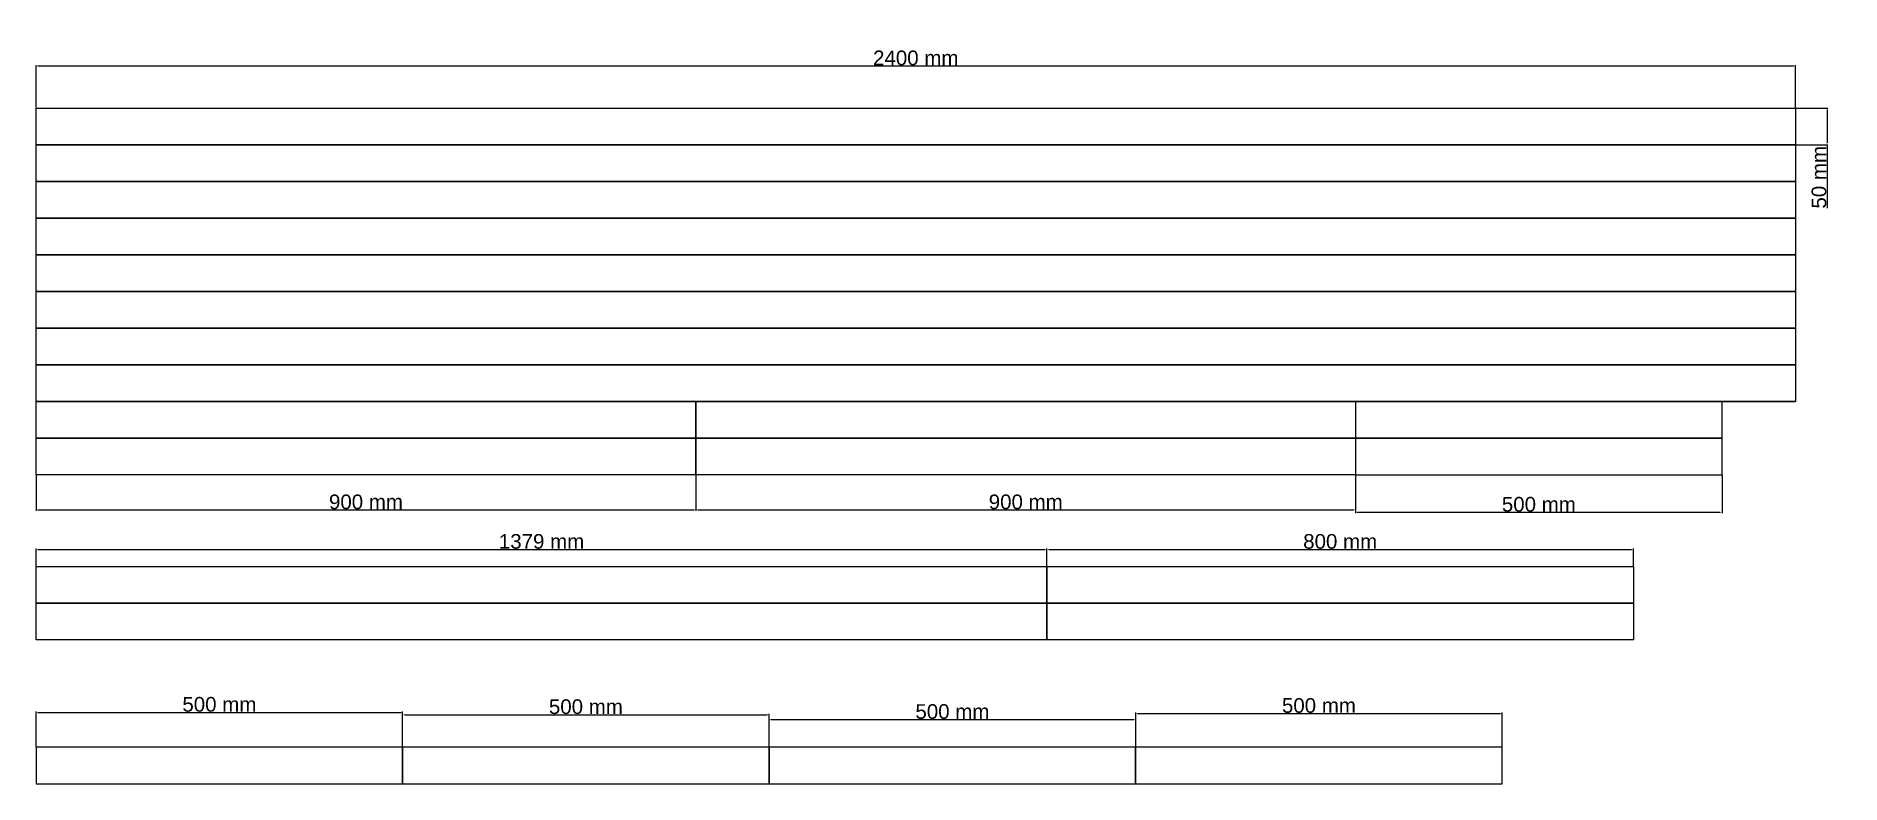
# Model space of a CAD drawing. Header units: millimetres. Extents: x -2408 to 21512, y -16072 to 7561.
# Drawn here: x 14761 to 17223, y -4351 to -3332 of the extents above; entities that cross this region are included whole.
import ezdxf

# ---------------------------------------------------------------- set-up
doc = ezdxf.new("R2010")
doc.units = ezdxf.units.MM
doc.styles.get("Standard").update_dxf_attribs({"font": 'arial.ttf'})
doc.dimstyles.new('Copy of ISO-25', dxfattribs={"dimtxt": 20, "dimasz": 2.5, "dimexe": 1.252, "dimexo": 0.625, "dimtad": 1, "dimdsep": 46, "dimtxsty": 'Standard', "dimcen": 2.5, "dimclrd": 2, "dimclre": 2, "dimclrt": 1, "dimadec": 0, "dimazin": 0, "dimtfac": 1, "dimtmove": 0, "dimatfit": 3, "dimfxl": 1, "dimarcsym": 0})

msp = doc.modelspace()

# ---------------------------------------------------------------- blocks, each defined once
blk = doc.blocks.new('*D91')
at = {"color": 2, "lineweight": -2, "transparency": 16777216}
for p, q in [((14761.1, -3429.2), (14761.1, -3371.1)), ((14763.6, -3372.4), (17158.6, -3372.4)), ((17161.1, -3429.2), (17161.1, -3371.1))]:
    blk.add_line(p, q, dxfattribs=at)
at = {"color": 2, "transparency": 16777216}
for points in [[(14763.6, -3371.9), (14763.6, -3372.8), (14761.1, -3372.4)], [(17158.6, -3371.9), (17158.6, -3372.8), (17161.1, -3372.4)]]:
    blk.add_solid(points, dxfattribs=at)
at = {"layer": 'Defpoints', "color": 0, "transparency": 16777216}
for p in [(17161.1, -3372.4), (14761.1, -3429.8), (17161.1, -3429.8)]:
    blk.add_point(p, dxfattribs=at)
at = {"color": 1, "transparency": 16777216, "insert": (15961.1, -3361.5), "char_height": 20, "attachment_point": 5}
blk.add_mtext('2400 mm', dxfattribs=at)
blk = doc.blocks.new('*D92')
at = {"color": 2, "lineweight": -2, "transparency": 16777216}
for p, q in [((17161.7, -3429.8), (17205.4, -3429.8)), ((17204.2, -3432.3), (17204.2, -3477.3)), ((17161.7, -3479.8), (17205.4, -3479.8)), ((17204.2, -3479.8), (17204.2, -3566))]:
    blk.add_line(p, q, dxfattribs=at)
at = {"color": 2, "transparency": 16777216}
for points in [[(17203.8, -3432.3), (17204.6, -3432.3), (17204.2, -3429.8)], [(17203.8, -3477.3), (17204.6, -3477.3), (17204.2, -3479.8)]]:
    blk.add_solid(points, dxfattribs=at)
at = {"layer": 'Defpoints', "color": 0, "transparency": 16777216}
for p in [(17161.1, -3429.8), (17161.1, -3479.8), (17204.2, -3479.8)]:
    blk.add_point(p, dxfattribs=at)
at = {"color": 1, "transparency": 16777216, "insert": (17193.3, -3524.1), "char_height": 20, "attachment_point": 5, "rotation": 90}
blk.add_mtext('50 mm', dxfattribs=at)
blk = doc.blocks.new('*D93')
at = {"color": 2, "lineweight": -2, "transparency": 16777216}
for p, q in [((14761.1, -3930.4), (14761.1, -3978.8)), ((15661.1, -3930.4), (15661.1, -3978.8)), ((14763.6, -3977.5), (15658.6, -3977.5))]:
    blk.add_line(p, q, dxfattribs=at)
at = {"color": 2, "transparency": 16777216}
for points in [[(14763.6, -3977.1), (14763.6, -3978), (14761.1, -3977.5)], [(15658.6, -3977.1), (15658.6, -3978), (15661.1, -3977.5)]]:
    blk.add_solid(points, dxfattribs=at)
at = {"layer": 'Defpoints', "color": 0, "transparency": 16777216}
for p in [(14761.1, -3929.8), (15661.1, -3929.8), (15661.1, -3977.5)]:
    blk.add_point(p, dxfattribs=at)
at = {"color": 1, "transparency": 16777216, "insert": (15211.1, -3966.7), "char_height": 20, "attachment_point": 5}
blk.add_mtext('900 mm', dxfattribs=at)
blk = doc.blocks.new('*D94')
at = {"color": 2, "lineweight": -2, "transparency": 16777216}
for p, q in [((15661.1, -3930.4), (15661.1, -3978.8)), ((16561.1, -3930.4), (16561.1, -3978.8)), ((15663.6, -3977.5), (16558.6, -3977.5))]:
    blk.add_line(p, q, dxfattribs=at)
at = {"color": 2, "transparency": 16777216}
for points in [[(15663.6, -3977.1), (15663.6, -3978), (15661.1, -3977.5)], [(16558.6, -3977.1), (16558.6, -3978), (16561.1, -3977.5)]]:
    blk.add_solid(points, dxfattribs=at)
at = {"layer": 'Defpoints', "color": 0, "transparency": 16777216}
for p in [(15661.1, -3929.8), (16561.1, -3929.8), (16561.1, -3977.5)]:
    blk.add_point(p, dxfattribs=at)
at = {"color": 1, "transparency": 16777216, "insert": (16111.1, -3966.7), "char_height": 20, "attachment_point": 5}
blk.add_mtext('900 mm', dxfattribs=at)
blk = doc.blocks.new('*D95')
at = {"color": 2, "lineweight": -2, "transparency": 16777216}
for p, q in [((16561.1, -3930.4), (16561.1, -3982.1)), ((17061.1, -3930.4), (17061.1, -3982.1)), ((16563.6, -3980.8), (17058.6, -3980.8))]:
    blk.add_line(p, q, dxfattribs=at)
at = {"color": 2, "transparency": 16777216}
for points in [[(16563.6, -3980.4), (16563.6, -3981.2), (16561.1, -3980.8)], [(17058.6, -3980.4), (17058.6, -3981.2), (17061.1, -3980.8)]]:
    blk.add_solid(points, dxfattribs=at)
at = {"layer": 'Defpoints', "color": 0, "transparency": 16777216}
for p in [(16561.1, -3929.8), (17061.1, -3929.8), (17061.1, -3980.8)]:
    blk.add_point(p, dxfattribs=at)
at = {"color": 1, "transparency": 16777216, "insert": (16811.1, -3970), "char_height": 20, "attachment_point": 5}
blk.add_mtext('500 mm', dxfattribs=at)
blk = doc.blocks.new('*D96')
at = {"color": 2, "lineweight": -2, "transparency": 16777216}
for p, q in [((14761.1, -4054.2), (14761.1, -4030.2)), ((14763.6, -4031.4), (16137.6, -4031.4)), ((16140.1, -4054.2), (16140.1, -4030.2))]:
    blk.add_line(p, q, dxfattribs=at)
at = {"color": 2, "transparency": 16777216}
for points in [[(14763.6, -4031), (14763.6, -4031.8), (14761.1, -4031.4)], [(16137.6, -4031), (16137.6, -4031.8), (16140.1, -4031.4)]]:
    blk.add_solid(points, dxfattribs=at)
at = {"layer": 'Defpoints', "color": 0, "transparency": 16777216}
for p in [(16140.1, -4031.4), (14761.1, -4054.8), (16140.1, -4054.8)]:
    blk.add_point(p, dxfattribs=at)
at = {"color": 1, "transparency": 16777216, "insert": (15450.6, -4020.6), "char_height": 20, "attachment_point": 5}
blk.add_mtext('1379 mm', dxfattribs=at)
blk = doc.blocks.new('*D97')
at = {"color": 2, "lineweight": -2, "transparency": 16777216}
for p, q in [((16140.1, -4054.2), (16140.1, -4030.2)), ((16142.6, -4031.4), (16937.6, -4031.4)), ((16940.1, -4054.2), (16940.1, -4030.2))]:
    blk.add_line(p, q, dxfattribs=at)
at = {"color": 2, "transparency": 16777216}
for points in [[(16142.6, -4031), (16142.6, -4031.8), (16140.1, -4031.4)], [(16937.6, -4031), (16937.6, -4031.8), (16940.1, -4031.4)]]:
    blk.add_solid(points, dxfattribs=at)
at = {"layer": 'Defpoints', "color": 0, "transparency": 16777216}
for p in [(16940.1, -4031.4), (16140.1, -4054.8), (16940.1, -4054.8)]:
    blk.add_point(p, dxfattribs=at)
at = {"color": 1, "transparency": 16777216, "insert": (16540.1, -4020.6), "char_height": 20, "attachment_point": 5}
blk.add_mtext('800 mm', dxfattribs=at)
blk = doc.blocks.new('*D98')
at = {"color": 2, "lineweight": -2, "transparency": 16777216}
for p, q in [((14761.1, -4300.4), (14761.1, -4252.2)), ((14763.6, -4253.5), (15258.6, -4253.5)), ((15261.1, -4300.4), (15261.1, -4252.2))]:
    blk.add_line(p, q, dxfattribs=at)
at = {"color": 2, "transparency": 16777216}
for points in [[(14763.6, -4253.1), (14763.6, -4253.9), (14761.1, -4253.5)], [(15258.6, -4253.1), (15258.6, -4253.9), (15261.1, -4253.5)]]:
    blk.add_solid(points, dxfattribs=at)
at = {"layer": 'Defpoints', "color": 0, "transparency": 16777216}
for p in [(15261.1, -4253.5), (14761.1, -4301), (15261.1, -4301)]:
    blk.add_point(p, dxfattribs=at)
at = {"color": 1, "transparency": 16777216, "insert": (15011.1, -4242.7), "char_height": 20, "attachment_point": 5}
blk.add_mtext('500 mm', dxfattribs=at)
blk = doc.blocks.new('*D99')
at = {"color": 2, "lineweight": -2, "transparency": 16777216}
for p, q in [((15261.1, -4300.4), (15261.1, -4255.5)), ((15263.6, -4256.8), (15758.6, -4256.8)), ((15761.1, -4300.4), (15761.1, -4255.5))]:
    blk.add_line(p, q, dxfattribs=at)
at = {"color": 2, "transparency": 16777216}
for points in [[(15263.6, -4256.3), (15263.6, -4257.2), (15261.1, -4256.8)], [(15758.6, -4256.3), (15758.6, -4257.2), (15761.1, -4256.8)]]:
    blk.add_solid(points, dxfattribs=at)
at = {"layer": 'Defpoints', "color": 0, "transparency": 16777216}
for p in [(15761.1, -4256.8), (15261.1, -4301), (15761.1, -4301)]:
    blk.add_point(p, dxfattribs=at)
at = {"color": 1, "transparency": 16777216, "insert": (15511.1, -4245.9), "char_height": 20, "attachment_point": 5}
blk.add_mtext('500 mm', dxfattribs=at)
blk = doc.blocks.new('*D100')
at = {"color": 2, "lineweight": -2, "transparency": 16777216}
for p, q in [((15761.1, -4300.4), (15761.1, -4262)), ((15763.6, -4263.3), (16258.6, -4263.3)), ((16261.1, -4300.4), (16261.1, -4262))]:
    blk.add_line(p, q, dxfattribs=at)
at = {"color": 2, "transparency": 16777216}
for points in [[(15763.6, -4262.9), (15763.6, -4263.7), (15761.1, -4263.3)], [(16258.6, -4262.9), (16258.6, -4263.7), (16261.1, -4263.3)]]:
    blk.add_solid(points, dxfattribs=at)
at = {"layer": 'Defpoints', "color": 0, "transparency": 16777216}
for p in [(16261.1, -4263.3), (15761.1, -4301), (16261.1, -4301)]:
    blk.add_point(p, dxfattribs=at)
at = {"color": 1, "transparency": 16777216, "insert": (16011.1, -4252.5), "char_height": 20, "attachment_point": 5}
blk.add_mtext('500 mm', dxfattribs=at)
blk = doc.blocks.new('*D101')
at = {"color": 2, "lineweight": -2, "transparency": 16777216}
for p, q in [((16261.1, -4300.4), (16261.1, -4253.9)), ((16263.6, -4255.1), (16758.6, -4255.1)), ((16761.1, -4300.4), (16761.1, -4253.9))]:
    blk.add_line(p, q, dxfattribs=at)
at = {"color": 2, "transparency": 16777216}
for points in [[(16263.6, -4254.7), (16263.6, -4255.5), (16261.1, -4255.1)], [(16758.6, -4254.7), (16758.6, -4255.5), (16761.1, -4255.1)]]:
    blk.add_solid(points, dxfattribs=at)
at = {"layer": 'Defpoints', "color": 0, "transparency": 16777216}
for p in [(16761.1, -4255.1), (16261.1, -4301), (16761.1, -4301)]:
    blk.add_point(p, dxfattribs=at)
at = {"color": 1, "transparency": 16777216, "insert": (16511.1, -4244.3), "char_height": 20, "attachment_point": 5}
blk.add_mtext('500 mm', dxfattribs=at)

# ---------------------------------------------------------------- dimensions: what is measured, and where the dimension line sits
for base, p1, p2, picture, middle in [((17161.094, -3372.352), (14761.094, -3429.791), (17161.094, -3429.791), '*D91', (15961.094, -3361.515)), ((15661.094, -3977.534), (14761.094, -3929.791), (15661.094, -3929.791), '*D93', (15211.094, -3966.698)), ((16561.094, -3977.534), (15661.094, -3929.791), (16561.094, -3929.791), '*D94', (16111.094, -3966.698)), ((17061.094, -3980.8), (16561.094, -3929.791), (17061.094, -3929.791), '*D95', (16811.094, -3969.963)), ((16940.094, -4031.421), (16140.094, -4054.791), (16940.094, -4054.791), '*D97', (16540.094, -4020.584)), ((15261.094, -4253.498), (14761.094, -4301.018), (15261.094, -4301.018), '*D98', (15011.094, -4242.662)), ((15761.094, -4256.764), (15261.094, -4301.018), (15761.094, -4301.018), '*D99', (15511.094, -4245.928)), ((16261.094, -4263.296), (15761.094, -4301.018), (16261.094, -4301.018), '*D100', (16011.094, -4252.459)), ((16761.094, -4255.131), (16261.094, -4301.018), (16761.094, -4301.018), '*D101', (16511.094, -4244.295))]:
    dim = msp.add_linear_dim(base=base, p1=p1, p2=p2, dimstyle='Copy of ISO-25', override={"dimpost": ' mm'})
    dim.commit()
    dim.dimension.update_dxf_attribs({"geometry": picture, "text_midpoint": middle})
dim = msp.add_linear_dim(base=(17204.17, -3479.791), p1=(17161.094, -3429.791), p2=(17161.094, -3479.791), angle=90, dimstyle='Copy of ISO-25', override={"dimpost": ' mm'})
dim.commit()
dim.dimension.update_dxf_attribs({"geometry": '*D92', "text_midpoint": (17193.333, -3524.13)})
dim = msp.add_aligned_dim(p1=(14761.094, -4054.791), p2=(16140.094, -4054.791), distance=23.37, dimstyle='Copy of ISO-25', override={"dimpost": ' mm'})
dim.commit()
dim.dimension.update_dxf_attribs({"geometry": '*D96', "text_midpoint": (15450.594, -4020.577)})

# ---------------------------------------------------------------- linework, layer by layer
msp.add_line((14761.094, -3829.791), (17161.094, -3829.791))
for points in [[(14761.094, -3454.791), (14761.094, -3429.791), (17161.094, -3429.791), (17161.094, -3479.791), (14761.094, -3479.791), (14761.094, -3454.791)], [(14761.094, -3504.791), (14761.094, -3479.791), (17161.094, -3479.791), (17161.094, -3529.791), (14761.094, -3529.791), (14761.094, -3504.791)], [(14761.094, -3554.791), (14761.094, -3529.791), (17161.094, -3529.791), (17161.094, -3579.791), (14761.094, -3579.791), (14761.094, -3554.791)], [(14761.094, -3604.791), (14761.094, -3579.791), (17161.094, -3579.791), (17161.094, -3629.791), (14761.094, -3629.791), (14761.094, -3604.791)], [(14761.094, -3654.791), (14761.094, -3629.791), (17161.094, -3629.791), (17161.094, -3679.791), (14761.094, -3679.791), (14761.094, -3654.791)], [(14761.094, -3704.791), (14761.094, -3679.791), (17161.094, -3679.791), (17161.094, -3729.791), (14761.094, -3729.791), (14761.094, -3704.791)], [(14761.094, -3754.791), (14761.094, -3729.791), (17161.094, -3729.791), (17161.094, -3779.791), (14761.094, -3779.791), (14761.094, -3754.791)], [(14761.094, -3804.791), (14761.094, -3779.791), (17161.094, -3779.791), (17161.094, -3829.791), (14761.094, -3829.791), (14761.094, -3804.791)], [(14761.094, -3829.791), (15661.094, -3829.791), (15661.094, -3879.791), (14761.094, -3879.791), (14761.094, -3829.791)], [(15661.094, -3829.791), (16561.094, -3829.791), (16561.094, -3879.791), (15661.094, -3879.791), (15661.094, -3829.791)], [(16561.094, -3829.791), (16561.094, -3879.791), (17061.094, -3879.791), (17061.094, -3829.791), (16561.094, -3829.791)], [(14761.094, -3879.791), (15661.094, -3879.791), (15661.094, -3929.791), (14761.094, -3929.791), (14761.094, -3879.791)], [(15661.094, -3879.791), (16561.094, -3879.791), (16561.094, -3929.791), (15661.094, -3929.791), (15661.094, -3879.791)], [(16561.094, -3879.791), (16561.094, -3929.791), (17061.094, -3929.791), (17061.094, -3879.791), (16561.094, -3879.791)], [(16140.094, -4054.791), (16940.094, -4054.791), (16940.094, -4104.791), (16140.094, -4104.791), (16140.094, -4054.791)], [(16140.094, -4104.791), (16940.094, -4104.791), (16940.094, -4154.791), (16140.094, -4154.791), (16140.094, -4104.791)], [(14761.094, -4301.018), (14761.094, -4351.018), (15261.094, -4351.018), (15261.094, -4301.018), (14761.094, -4301.018)], [(15261.094, -4301.018), (15261.094, -4351.018), (15761.094, -4351.018), (15761.094, -4301.018), (15261.094, -4301.018)], [(15761.094, -4301.018), (15761.094, -4351.018), (16261.094, -4351.018), (16261.094, -4301.018), (15761.094, -4301.018)], [(16261.094, -4301.018), (16261.094, -4351.018), (16761.094, -4351.018), (16761.094, -4301.018), (16261.094, -4301.018)]]:
    msp.add_lwpolyline(points)
for points in [[(16140.094, -4054.791), (16140.094, -4104.791), (14761.094, -4104.791), (14761.094, -4054.791)], [(16140.094, -4104.791), (16140.094, -4154.791), (14761.094, -4154.791), (14761.094, -4104.791)]]:
    msp.add_lwpolyline(points, close=True)

msp.set_redraw_order([(e.dxf.handle, doc.entitydb.next_handle()) for e in msp.query("TEXT MTEXT ATTDEF DIMENSION ARC_DIMENSION")])  # texts and dimensions are drawn at this point

doc.saveas('drawing.dxf')
